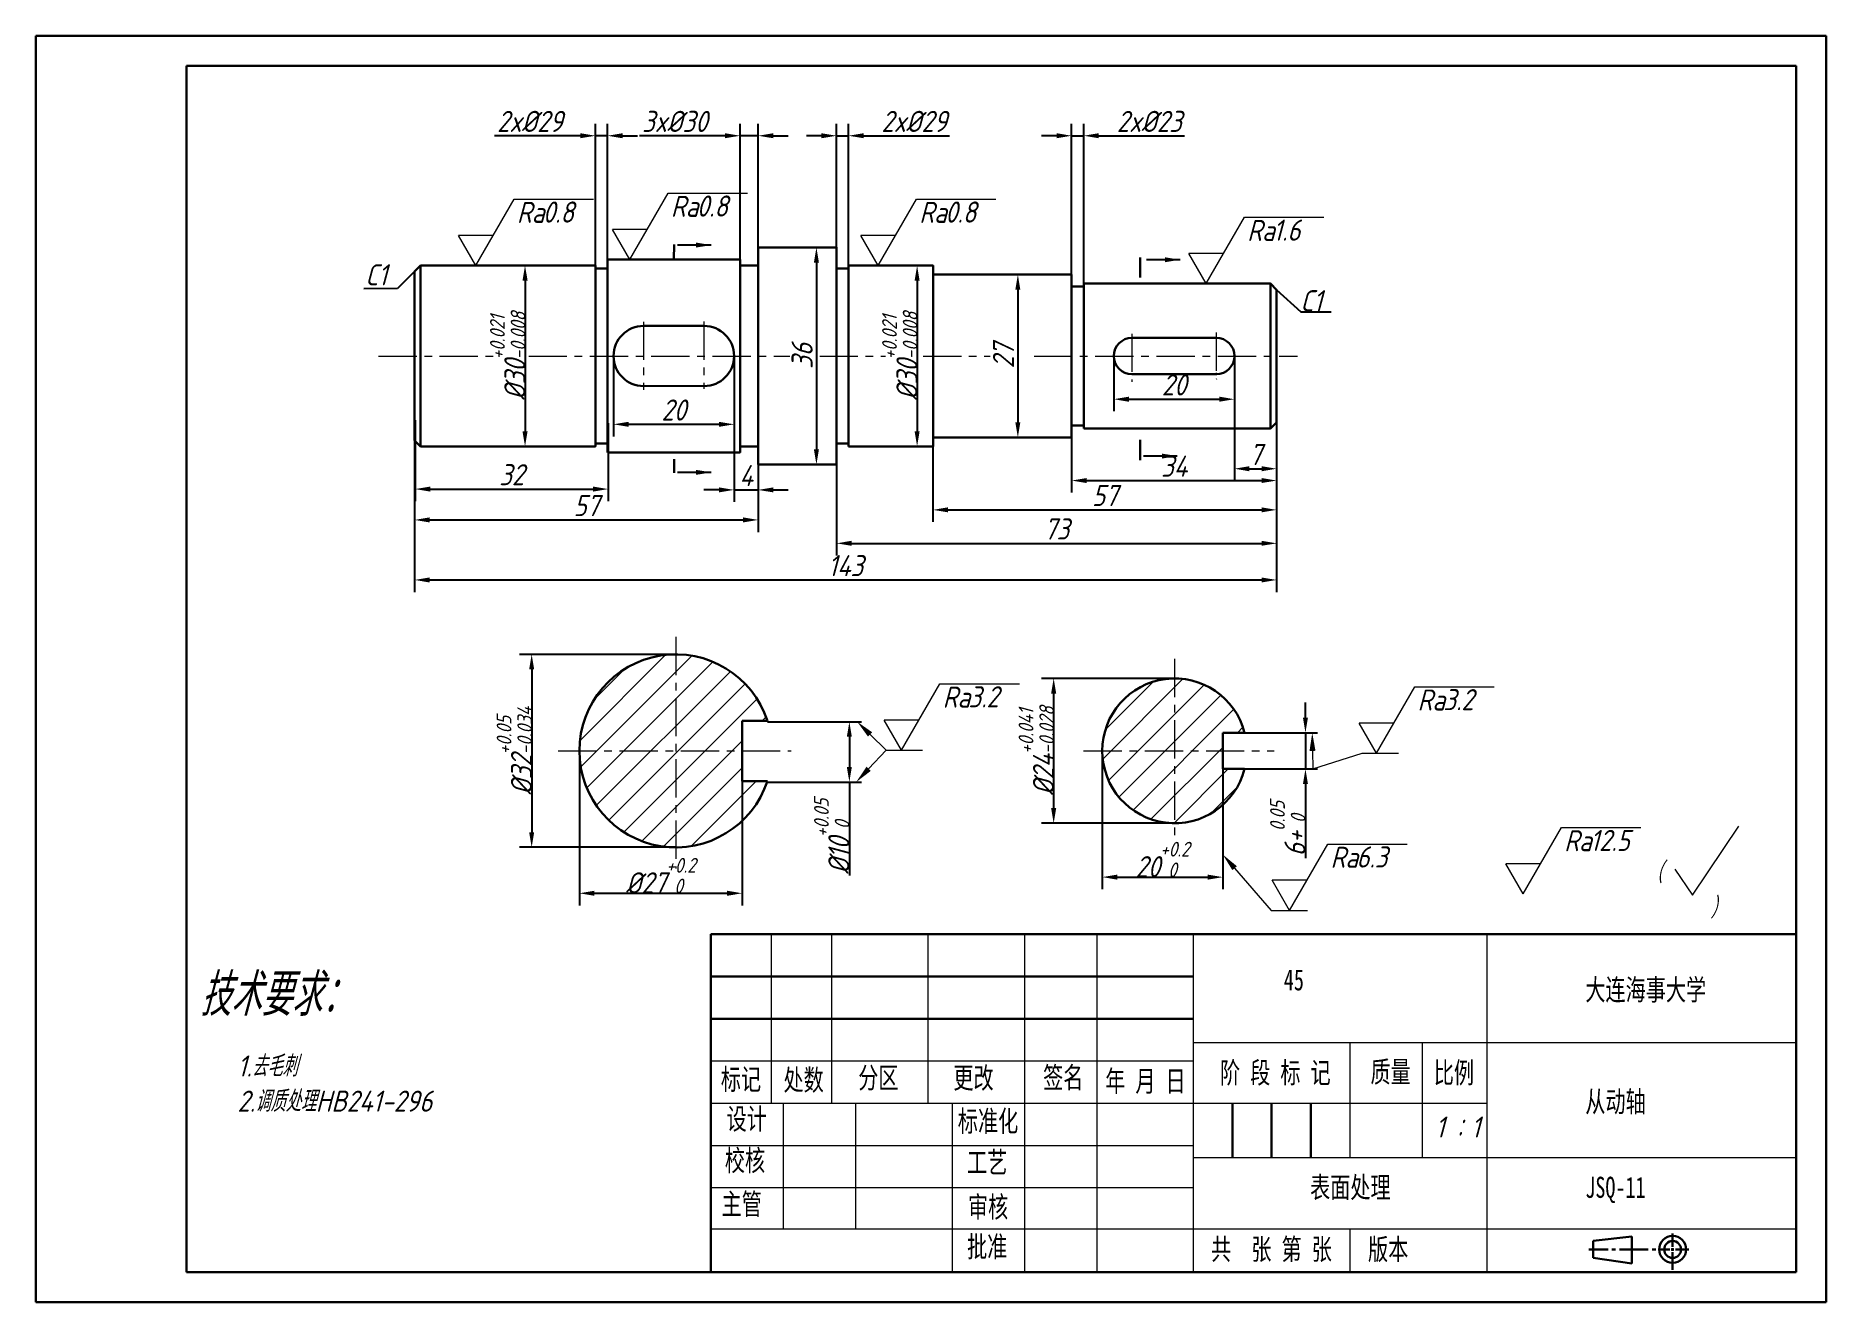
# Model space of a CAD drawing. Header units: millimetres. Extents: x 1975 to 2272, y 1137 to 1347.
import ezdxf
from ezdxf import colors
from ezdxf.entities.mleader import LeaderData, LeaderLine
from ezdxf.math import Vec2, Vec3

# ---------------------------------------------------------------- set-up
doc = ezdxf.new("R2010")
doc.units = ezdxf.units.MM
doc.linetypes.add('CENTER', pattern=[50.8, 31.75, -6.35, 6.35, -6.35])
for name, color, linetype, lineweight in [('中心线', 1, 'CENTER', 15), ('剖面线', 9, 'Continuous', 15), ('图框', 7, 'Continuous', 30), ('标注', 90, 'Continuous', 15), ('粗实线', 50, 'Continuous', 30)]:
    doc.layers.add(name, color=color, linetype=linetype, lineweight=lineweight)
doc.styles.add('GB3.5', font='gbeitc.shx', dxfattribs={"height": 3.5, "bigfont": 'gbcbig.shx'})
doc.styles.add('仿宋', font='simfang.ttf', dxfattribs={"width": 0.7, "height": 2.5})
doc.dimstyles.new('正常标注', dxfattribs={"dimtxt": 3.5, "dimasz": 2.5, "dimexe": 2, "dimexo": 0, "dimtad": 1, "dimdec": 3, "dimdsep": 46, "dimtxsty": 'GB3.5', "dimcen": 2.5, "dimadec": 0, "dimazin": 0, "dimtfac": 1, "dimtdec": 3, "dimtmove": 0, "dimatfit": 3, "dimfxl": 1, "dimarcsym": 0})

msp = doc.modelspace()

# ---------------------------------------------------------------- texts
at = {"layer": '标注', "ltscale": 0.2, "char_height": 3.5, "attachment_point": 1, "style": 'GB3.5'}
for s, width, heights, insert in [('C1', 5.37728, [0], (2029.5405, 1309.0033)), ('C1', 5.120746, [0], (2184.6651, 1304.704)), ('\\pxi-3,l4,t4;（^I     ）', 20.695319, [8.5648], (2238.6722, 1209.891))]:
    msp.add_mtext_dynamic_manual_height_columns(s, width=width, gutter_width=17.5, heights=heights, dxfattribs=dict(at, insert=insert))
at = {"layer": '标注', "color": 7, "ltscale": 0.2, "insert": (2008.3486, 1177.8027), "char_height": 3.5, "attachment_point": 1, "style": 'GB3.5'}
msp.add_mtext_dynamic_manual_height_columns('1.去毛刺\\P2.调质处理HB241-296', width=48.032287, gutter_width=17.5, heights=[0], dxfattribs=at)

# ---------------------------------------------------------------- blocks, each defined once
blk = doc.blocks.new('*U31')
at = {"color": 0, "linetype": 'CENTER', "ltscale": 0.1, "transparency": 16777216}
for p, q in [((-7.23, 0), (-0.45, 0)), ((0, 0.45), (0, 2.63)), ((0.45, 0), (2.66, 0)), ((0, -3.36), (0, -0.45))]:
    blk.add_line(p, q, dxfattribs=at)
at = {"color": 0, "linetype": 'Continuous', "ltscale": 0.1, "transparency": 16777216}
for p, q in [((-0.22, 0), (0.22, 0)), ((0, -0.22), (0, 0.22))]:
    blk.add_line(p, q, dxfattribs=at)
blk = doc.blocks.new('A4')
at = {"lineweight": 15}
for p, q in [((-175, -149), (-175, -177)), ((-165, -149), (-165, -177)), ((-149, -149), (-149, -177)), ((-133, -149), (-133, -205)), ((-121, -149), (-121, -205)), ((-105.03, -148.95), (-105, -205)), ((-56.31, -149), (-56.31, -205)), ((-105.02, -166.95), (-5.02, -166.95)), ((-79, -166.93), (-79, -185.93)), ((-67, -167), (-67, -186)), ((-185, -170), (-105, -170)), ((-185, -177), (-105, -177)), ((-173, -177), (-173, -197.83)), ((-161, -177), (-161, -197.83)), ((-145, -177), (-145, -205)), ((-104.98, -177), (-56.31, -177)), ((-185, -184), (-105, -184)), ((-105, -186), (-5, -186)), ((-185, -191), (-105, -191)), ((-185, -197.83), (-105, -197.83)), ((-105, -197.83), (-5, -197.83)), ((-79, -197.83), (-79, -205))]:
    blk.add_line(p, q, dxfattribs=at)
for p, q in [((-185, -156), (-105, -156)), ((-185, -163), (-105, -163)), ((-98.5, -177), (-98.5, -186)), ((-92, -177), (-92, -186)), ((-85.5, -177), (-85.5, -186))]:
    blk.add_line(p, q)
at = {"color": 0, "linetype": 'CENTER', "ltscale": 0.1}
blk.add_line((-39.37, -201.25), (-30.37, -201.25), dxfattribs=at)
at = {"layer": '图框'}
for p, q in [((-297, -210), (-297, 0)), ((-297, 0), (0, 0)), ((0, -210), (0, 0)), ((-272, -205), (-272, -5)), ((-272, -5), (-5, -5)), ((-5, -205), (-5, -5)), ((-185, -149), (-185, -205)), ((-185, -149), (-5, -149)), ((-38.67, -199.85), (-32.23, -199.11)), ((-38.67, -199.85), (-38.67, -202.65)), ((-32.23, -199.11), (-32.23, -203.59)), ((-38.67, -202.65), (-32.23, -203.59)), ((-272, -205), (-5, -205)), ((-297, -210), (0, -210))]:
    blk.add_line(p, q, dxfattribs=at)
for radius in [2.24, 1.4]:
    blk.add_circle((-25.47, -201.25), radius, dxfattribs=at)
at = {"color": 0, "linetype": 'CENTER', "ltscale": 0.1}
blk.add_blockref('*U31', (-25.47, -201.25), dxfattribs=at)
for s, insert, char_height, width, attachment_point, style in [('技术要求：', (-269.77, -155.51), 7, 73.5791, 1, 'GB3.5'), ('45', (-89.97, -154.79), 3.5, 35.4648, 1, '仿宋'), ('标记', (-180.02, -171.28), 3.5, 14.2733, 2, '仿宋')]:
    blk.add_mtext(s, dxfattribs=dict(insert=insert, char_height=char_height, width=width, attachment_point=attachment_point, style=style))
at = {"char_height": 3.5, "attachment_point": 1, "style": '仿宋'}
for s, insert in [('大连海事大学', (-39.96, -156.43)), ('从动轴', (-39.96, -174.98)), ('表面处理', (-85.62, -189.2)), ('JSQ-11', (-39.96, -189.2))]:
    blk.add_mtext_dynamic_manual_height_columns(s, width=36.5676, gutter_width=17.5, heights=[0], dxfattribs=dict(at, insert=insert))
at = {"char_height": 3.5, "attachment_point": 2, "style": '仿宋'}
for s, insert in [('处数', (-169.63, -171.38)), ('分区', (-157.23, -171.03)), ('更改', (-141.45, -171.05)), ('签名', (-126.56, -170.99)), ('年 月 日', (-112.92, -171.58)), ('阶 段 标 记', (-91.38, -170.19)), ('质量', (-72.26, -170.05)), ('比例', (-61.75, -170.19)), ('设计', (-179.06, -177.85)), ('标准化', (-139.04, -178.21)), ('校核', (-179.36, -184.73)), ('工艺', (-139.18, -185.06)), ('主管', (-179.9, -191.97)), ('审核', (-139.03, -192.45)), ('批准', (-139.18, -199.04)), ('共  张 第 张', (-92.02, -199.46)), ('版本', (-72.66, -199.47))]:
    blk.add_mtext(s, dxfattribs=dict(at, insert=insert))
at = {"ltscale": 0.2, "insert": (-64.82, -179.21), "char_height": 3.5, "attachment_point": 1, "style": 'GB3.5'}
blk.add_mtext_dynamic_manual_height_columns('1 ：1', width=10.6919, gutter_width=17.5, heights=[0], dxfattribs=at)
blk = doc.blocks.new('*D5')
at = {"layer": 'Defpoints', "color": 0, "ltscale": 0.2, "transparency": 16777216}
for p in [(2058.02, 1308.79), (2056.06, 1278.79), (2058.02, 1278.79)]:
    blk.add_point(p, dxfattribs=at)
at = {"layer": '标注', "color": 0, "lineweight": -2, "ltscale": 0.2, "transparency": 16777216}
for p, q in [((2058.02, 1308.79), (2054.06, 1308.79)), ((2056.06, 1306.29), (2056.06, 1281.29)), ((2058.02, 1278.79), (2054.06, 1278.79))]:
    blk.add_line(p, q, dxfattribs=at)
at = {"layer": '标注', "color": 0, "ltscale": 0.2, "transparency": 16777216}
for points in [[(2055.64, 1306.29), (2056.48, 1306.29), (2056.06, 1308.79)], [(2055.64, 1281.29), (2056.48, 1281.29), (2056.06, 1278.79)]]:
    blk.add_solid(points, dxfattribs=at)
at = {"layer": '标注', "color": 0, "ltscale": 0.2, "transparency": 16777216, "insert": (2053.19, 1293.79), "char_height": 3.5, "width": 5.9792, "attachment_point": 5, "rotation": 90, "style": 'GB3.5'}
blk.add_mtext('%%C30{\\H0.7x;\\S+0.021^ -0.008;}', dxfattribs=at)
blk = doc.blocks.new('*D6')
at = {"layer": 'Defpoints', "color": 0, "ltscale": 0.2, "transparency": 16777216}
for p in [(2070.73, 1293.79), (2090.73, 1293.79), (2090.73, 1282.46)]:
    blk.add_point(p, dxfattribs=at)
at = {"layer": '标注', "color": 0, "lineweight": -2, "ltscale": 0.2, "transparency": 16777216}
for p, q in [((2070.73, 1293.79), (2070.73, 1280.46)), ((2090.73, 1293.79), (2090.73, 1280.46)), ((2073.23, 1282.46), (2088.23, 1282.46))]:
    blk.add_line(p, q, dxfattribs=at)
at = {"layer": '标注', "color": 0, "ltscale": 0.2, "transparency": 16777216}
for points in [[(2073.23, 1282.87), (2073.23, 1282.04), (2070.73, 1282.46)], [(2088.23, 1282.87), (2088.23, 1282.04), (2090.73, 1282.46)]]:
    blk.add_solid(points, dxfattribs=at)
at = {"layer": '标注', "color": 0, "ltscale": 0.2, "transparency": 16777216, "insert": (2080.73, 1284.83), "char_height": 3.5, "attachment_point": 5, "style": 'GB3.5'}
blk.add_mtext('20', dxfattribs=at)
blk = doc.blocks.new('*D7')
at = {"layer": 'Defpoints', "color": 0, "ltscale": 0.2, "transparency": 16777216}
for p in [(2102.57, 1311.79), (2102.57, 1275.79), (2104.39, 1275.79)]:
    blk.add_point(p, dxfattribs=at)
at = {"layer": '标注', "color": 0, "lineweight": -2, "ltscale": 0.2, "transparency": 16777216}
for p, q in [((2102.57, 1311.79), (2106.39, 1311.79)), ((2104.39, 1309.29), (2104.39, 1278.29)), ((2102.57, 1275.79), (2106.39, 1275.79))]:
    blk.add_line(p, q, dxfattribs=at)
at = {"layer": '标注', "color": 0, "ltscale": 0.2, "transparency": 16777216}
for points in [[(2103.98, 1309.29), (2104.81, 1309.29), (2104.39, 1311.79)], [(2103.98, 1278.29), (2104.81, 1278.29), (2104.39, 1275.79)]]:
    blk.add_solid(points, dxfattribs=at)
at = {"layer": '标注', "color": 0, "ltscale": 0.2, "transparency": 16777216, "insert": (2102.02, 1293.79), "char_height": 3.5, "attachment_point": 5, "rotation": 90, "style": 'GB3.5'}
blk.add_mtext('36', dxfattribs=at)
blk = doc.blocks.new('*D8')
at = {"layer": 'Defpoints', "color": 0, "ltscale": 0.2, "transparency": 16777216}
for p in [(2120.41, 1308.79), (2120.41, 1278.79), (2121.1, 1278.79)]:
    blk.add_point(p, dxfattribs=at)
at = {"layer": '标注', "color": 0, "lineweight": -2, "ltscale": 0.2, "transparency": 16777216}
for p, q in [((2120.41, 1308.79), (2123.1, 1308.79)), ((2121.1, 1306.29), (2121.1, 1281.29)), ((2120.41, 1278.79), (2123.1, 1278.79))]:
    blk.add_line(p, q, dxfattribs=at)
at = {"layer": '标注', "color": 0, "ltscale": 0.2, "transparency": 16777216}
for points in [[(2120.68, 1306.29), (2121.51, 1306.29), (2121.1, 1308.79)], [(2120.68, 1281.29), (2121.51, 1281.29), (2121.1, 1278.79)]]:
    blk.add_solid(points, dxfattribs=at)
at = {"layer": '标注', "color": 0, "ltscale": 0.2, "transparency": 16777216, "insert": (2118.23, 1293.79), "char_height": 3.5, "attachment_point": 5, "rotation": 90, "style": 'GB3.5'}
blk.add_mtext('%%C{\\H1x;30\\H0.7x;\\S+0.021^ -0.008;}', dxfattribs=at)
blk = doc.blocks.new('*D9')
at = {"layer": 'Defpoints', "color": 0, "ltscale": 0.2, "transparency": 16777216}
for p in [(2140.66, 1307.29), (2137.81, 1280.29), (2140.66, 1280.29)]:
    blk.add_point(p, dxfattribs=at)
at = {"layer": '标注', "color": 0, "lineweight": -2, "ltscale": 0.2, "transparency": 16777216}
for p, q in [((2140.66, 1307.29), (2135.81, 1307.29)), ((2137.81, 1304.79), (2137.81, 1282.79)), ((2140.66, 1280.29), (2135.81, 1280.29))]:
    blk.add_line(p, q, dxfattribs=at)
at = {"layer": '标注', "color": 0, "ltscale": 0.2, "transparency": 16777216}
for points in [[(2137.39, 1304.79), (2138.22, 1304.79), (2137.81, 1307.29)], [(2137.39, 1282.79), (2138.22, 1282.79), (2137.81, 1280.29)]]:
    blk.add_solid(points, dxfattribs=at)
at = {"layer": '标注', "color": 0, "ltscale": 0.2, "transparency": 16777216, "insert": (2135.43, 1293.79), "char_height": 3.5, "attachment_point": 5, "rotation": 90, "style": 'GB3.5'}
blk.add_mtext('27', dxfattribs=at)
blk = doc.blocks.new('*D10')
at = {"layer": 'Defpoints', "color": 0, "ltscale": 0.2, "transparency": 16777216}
for p in [(2069.73, 1330.31), (2067.73, 1308.79), (2069.73, 1308.79)]:
    blk.add_point(p, dxfattribs=at)
at = {"layer": '标注', "color": 0, "lineweight": -2, "ltscale": 0.2, "transparency": 16777216}
for p, q in [((2067.73, 1308.79), (2067.73, 1332.31)), ((2069.73, 1308.79), (2069.73, 1332.31)), ((2065.23, 1330.31), (2050.98, 1330.31)), ((2069.73, 1330.31), (2067.73, 1330.31)), ((2072.23, 1330.31), (2074.73, 1330.31))]:
    blk.add_line(p, q, dxfattribs=at)
at = {"layer": '标注', "color": 0, "ltscale": 0.2, "transparency": 16777216}
for points in [[(2065.23, 1330.73), (2065.23, 1329.9), (2067.73, 1330.31)], [(2072.23, 1330.73), (2072.23, 1329.9), (2069.73, 1330.31)]]:
    blk.add_solid(points, dxfattribs=at)
at = {"layer": '标注', "color": 0, "ltscale": 0.2, "transparency": 16777216, "insert": (2056.86, 1332.69), "char_height": 3.5, "attachment_point": 5, "style": 'GB3.5'}
blk.add_mtext('2x%%C29', dxfattribs=at)
blk = doc.blocks.new('*D11')
at = {"layer": 'Defpoints', "color": 0, "ltscale": 0.2, "transparency": 16777216}
for p in [(2094.73, 1330.31), (2091.73, 1308.79), (2094.73, 1308.79)]:
    blk.add_point(p, dxfattribs=at)
at = {"layer": '标注', "color": 0, "lineweight": -2, "ltscale": 0.2, "transparency": 16777216}
for p, q in [((2091.73, 1308.79), (2091.73, 1332.31)), ((2094.73, 1308.79), (2094.73, 1332.31)), ((2089.23, 1330.31), (2075.06, 1330.31)), ((2094.73, 1330.31), (2091.73, 1330.31)), ((2097.23, 1330.31), (2099.73, 1330.31))]:
    blk.add_line(p, q, dxfattribs=at)
at = {"layer": '标注', "color": 0, "ltscale": 0.2, "transparency": 16777216}
for points in [[(2089.23, 1330.73), (2089.23, 1329.9), (2091.73, 1330.31)], [(2097.23, 1330.73), (2097.23, 1329.9), (2094.73, 1330.31)]]:
    blk.add_solid(points, dxfattribs=at)
at = {"layer": '标注', "color": 0, "ltscale": 0.2, "transparency": 16777216, "insert": (2080.9, 1332.69), "char_height": 3.5, "attachment_point": 5, "style": 'GB3.5'}
blk.add_mtext('3x%%C30', dxfattribs=at)
blk = doc.blocks.new('*D12')
at = {"layer": 'Defpoints', "color": 0, "ltscale": 0.2, "transparency": 16777216}
for p in [(2109.73, 1330.31), (2107.73, 1308.29), (2109.73, 1308.29)]:
    blk.add_point(p, dxfattribs=at)
at = {"layer": '标注', "color": 0, "lineweight": -2, "ltscale": 0.2, "transparency": 16777216}
for p, q in [((2107.73, 1308.29), (2107.73, 1332.31)), ((2109.73, 1308.29), (2109.73, 1332.31)), ((2105.23, 1330.31), (2102.73, 1330.31)), ((2107.73, 1330.31), (2109.73, 1330.31)), ((2112.23, 1330.31), (2126.48, 1330.31))]:
    blk.add_line(p, q, dxfattribs=at)
at = {"layer": '标注', "color": 0, "ltscale": 0.2, "transparency": 16777216}
for points in [[(2105.23, 1330.73), (2105.23, 1329.9), (2107.73, 1330.31)], [(2112.23, 1330.73), (2112.23, 1329.9), (2109.73, 1330.31)]]:
    blk.add_solid(points, dxfattribs=at)
at = {"layer": '标注', "color": 0, "ltscale": 0.2, "transparency": 16777216, "insert": (2120.61, 1332.69), "char_height": 3.5, "attachment_point": 5, "style": 'GB3.5'}
blk.add_mtext('2x%%C29', dxfattribs=at)
blk = doc.blocks.new('*D13')
at = {"layer": 'Defpoints', "color": 0, "ltscale": 0.2, "transparency": 16777216}
for p in [(2148.73, 1330.31), (2146.73, 1305.29), (2148.73, 1305.29)]:
    blk.add_point(p, dxfattribs=at)
at = {"layer": '标注', "color": 0, "lineweight": -2, "ltscale": 0.2, "transparency": 16777216}
for p, q in [((2146.73, 1305.29), (2146.73, 1332.31)), ((2148.73, 1305.29), (2148.73, 1332.31)), ((2144.23, 1330.31), (2141.73, 1330.31)), ((2146.73, 1330.31), (2148.73, 1330.31)), ((2151.23, 1330.31), (2165.48, 1330.31))]:
    blk.add_line(p, q, dxfattribs=at)
at = {"layer": '标注', "color": 0, "ltscale": 0.2, "transparency": 16777216}
for points in [[(2144.23, 1330.73), (2144.23, 1329.9), (2146.73, 1330.31)], [(2151.23, 1330.73), (2151.23, 1329.9), (2148.73, 1330.31)]]:
    blk.add_solid(points, dxfattribs=at)
at = {"layer": '标注', "color": 0, "ltscale": 0.2, "transparency": 16777216, "insert": (2159.61, 1332.69), "char_height": 3.5, "attachment_point": 5, "style": 'GB3.5'}
blk.add_mtext('2x%%C23', dxfattribs=at)
blk = doc.blocks.new('*D14')
at = {"layer": 'Defpoints', "color": 0, "ltscale": 0.2, "transparency": 16777216}
for p in [(2037.84, 1283.14), (2069.84, 1282.64), (2069.84, 1271.72)]:
    blk.add_point(p, dxfattribs=at)
at = {"layer": '标注', "color": 0, "lineweight": -2, "ltscale": 0.2, "transparency": 16777216}
for p, q in [((2037.84, 1283.14), (2037.84, 1269.72)), ((2069.84, 1282.64), (2069.84, 1269.72)), ((2040.34, 1271.72), (2067.34, 1271.72))]:
    blk.add_line(p, q, dxfattribs=at)
at = {"layer": '标注', "color": 0, "ltscale": 0.2, "transparency": 16777216}
for points in [[(2040.34, 1272.14), (2040.34, 1271.3), (2037.84, 1271.72)], [(2067.34, 1272.14), (2067.34, 1271.3), (2069.84, 1271.72)]]:
    blk.add_solid(points, dxfattribs=at)
at = {"layer": '标注', "color": 0, "ltscale": 0.2, "transparency": 16777216, "insert": (2053.84, 1274.1), "char_height": 3.5, "attachment_point": 5, "style": 'GB3.5'}
blk.add_mtext('32', dxfattribs=at)
blk = doc.blocks.new('*D15')
at = {"layer": 'Defpoints', "color": 0, "ltscale": 0.2, "transparency": 16777216}
for p in [(2037.73, 1279.79), (2094.73, 1279.79), (2094.73, 1266.6)]:
    blk.add_point(p, dxfattribs=at)
at = {"layer": '标注', "color": 0, "lineweight": -2, "ltscale": 0.2, "transparency": 16777216}
for p, q in [((2037.73, 1279.79), (2037.73, 1264.6)), ((2094.73, 1279.79), (2094.73, 1264.6)), ((2040.23, 1266.6), (2092.23, 1266.6))]:
    blk.add_line(p, q, dxfattribs=at)
at = {"layer": '标注', "color": 0, "ltscale": 0.2, "transparency": 16777216}
for points in [[(2040.23, 1267.02), (2040.23, 1266.19), (2037.73, 1266.6)], [(2092.23, 1267.02), (2092.23, 1266.19), (2094.73, 1266.6)]]:
    blk.add_solid(points, dxfattribs=at)
at = {"layer": '标注', "color": 0, "ltscale": 0.2, "transparency": 16777216, "insert": (2066.23, 1268.98), "char_height": 3.5, "attachment_point": 5, "style": 'GB3.5'}
blk.add_mtext('57', dxfattribs=at)
blk = doc.blocks.new('*D16')
at = {"layer": 'Defpoints', "color": 0, "ltscale": 0.2, "transparency": 16777216}
for p in [(2180.73, 1282.79), (2037.73, 1279.79), (2180.73, 1256.65)]:
    blk.add_point(p, dxfattribs=at)
at = {"layer": '标注', "color": 0, "lineweight": -2, "ltscale": 0.2, "transparency": 16777216}
for p, q in [((2180.73, 1282.79), (2180.73, 1254.65)), ((2037.73, 1279.79), (2037.73, 1254.65)), ((2040.23, 1256.65), (2178.23, 1256.65))]:
    blk.add_line(p, q, dxfattribs=at)
at = {"layer": '标注', "color": 0, "ltscale": 0.2, "transparency": 16777216}
for points in [[(2040.23, 1257.06), (2040.23, 1256.23), (2037.73, 1256.65)], [(2178.23, 1257.06), (2178.23, 1256.23), (2180.73, 1256.65)]]:
    blk.add_solid(points, dxfattribs=at)
at = {"layer": '标注', "color": 0, "ltscale": 0.2, "transparency": 16777216, "insert": (2109.23, 1259.02), "char_height": 3.5, "attachment_point": 5, "style": 'GB3.5'}
blk.add_mtext('143', dxfattribs=at)
blk = doc.blocks.new('*D17')
at = {"layer": 'Defpoints', "color": 0, "ltscale": 0.2, "transparency": 16777216}
for p in [(2153.73, 1293.79), (2173.73, 1293.79), (2173.73, 1286.62)]:
    blk.add_point(p, dxfattribs=at)
at = {"layer": '标注', "color": 0, "lineweight": -2, "ltscale": 0.2, "transparency": 16777216}
for p, q in [((2153.73, 1293.79), (2153.73, 1284.62)), ((2173.73, 1293.79), (2173.73, 1284.62)), ((2156.23, 1286.62), (2171.23, 1286.62))]:
    blk.add_line(p, q, dxfattribs=at)
at = {"layer": '标注', "color": 0, "ltscale": 0.2, "transparency": 16777216}
for points in [[(2156.23, 1287.04), (2156.23, 1286.2), (2153.73, 1286.62)], [(2171.23, 1287.04), (2171.23, 1286.2), (2173.73, 1286.62)]]:
    blk.add_solid(points, dxfattribs=at)
at = {"layer": '标注', "color": 0, "ltscale": 0.2, "transparency": 16777216, "insert": (2163.73, 1289), "char_height": 3.5, "attachment_point": 5, "style": 'GB3.5'}
blk.add_mtext('20', dxfattribs=at)
blk = doc.blocks.new('*D18')
at = {"layer": 'Defpoints', "color": 0, "ltscale": 0.2, "transparency": 16777216}
for p in [(2173.73, 1293.79), (2180.73, 1293.79), (2180.73, 1275.09)]:
    blk.add_point(p, dxfattribs=at)
at = {"layer": '标注', "color": 0, "lineweight": -2, "ltscale": 0.2, "transparency": 16777216}
for p, q in [((2173.73, 1293.79), (2173.73, 1273.09)), ((2180.73, 1293.79), (2180.73, 1273.09)), ((2176.23, 1275.09), (2178.23, 1275.09))]:
    blk.add_line(p, q, dxfattribs=at)
at = {"layer": '标注', "color": 0, "ltscale": 0.2, "transparency": 16777216}
for points in [[(2176.23, 1275.51), (2176.23, 1274.67), (2173.73, 1275.09)], [(2178.23, 1275.51), (2178.23, 1274.67), (2180.73, 1275.09)]]:
    blk.add_solid(points, dxfattribs=at)
at = {"layer": '标注', "color": 0, "ltscale": 0.2, "transparency": 16777216, "insert": (2177.23, 1277.46), "char_height": 3.5, "attachment_point": 5, "style": 'GB3.5'}
blk.add_mtext('7', dxfattribs=at)
blk = doc.blocks.new('*D19')
at = {"layer": 'Defpoints', "color": 0, "ltscale": 0.2, "transparency": 16777216}
for p in [(2146.73, 1280.29), (2180.73, 1280.29), (2180.73, 1273.13)]:
    blk.add_point(p, dxfattribs=at)
at = {"layer": '标注', "color": 0, "lineweight": -2, "ltscale": 0.2, "transparency": 16777216}
for p, q in [((2146.73, 1280.29), (2146.73, 1271.13)), ((2180.73, 1280.29), (2180.73, 1271.13)), ((2149.23, 1273.13), (2178.23, 1273.13))]:
    blk.add_line(p, q, dxfattribs=at)
at = {"layer": '标注', "color": 0, "ltscale": 0.2, "transparency": 16777216}
for points in [[(2149.23, 1273.55), (2149.23, 1272.72), (2146.73, 1273.13)], [(2178.23, 1273.55), (2178.23, 1272.72), (2180.73, 1273.13)]]:
    blk.add_solid(points, dxfattribs=at)
at = {"layer": '标注', "color": 0, "ltscale": 0.2, "transparency": 16777216, "insert": (2163.73, 1275.51), "char_height": 3.5, "attachment_point": 5, "style": 'GB3.5'}
blk.add_mtext('34', dxfattribs=at)
blk = doc.blocks.new('*D20')
at = {"layer": 'Defpoints', "color": 0, "ltscale": 0.2, "transparency": 16777216}
for p in [(2107.73, 1275.79), (2180.73, 1275.79), (2180.73, 1262.72)]:
    blk.add_point(p, dxfattribs=at)
at = {"layer": '标注', "color": 0, "lineweight": -2, "ltscale": 0.2, "transparency": 16777216}
for p, q in [((2107.73, 1275.79), (2107.73, 1260.72)), ((2180.73, 1275.79), (2180.73, 1260.72)), ((2110.23, 1262.72), (2178.23, 1262.72))]:
    blk.add_line(p, q, dxfattribs=at)
at = {"layer": '标注', "color": 0, "ltscale": 0.2, "transparency": 16777216}
for points in [[(2110.23, 1263.14), (2110.23, 1262.31), (2107.73, 1262.72)], [(2178.23, 1263.14), (2178.23, 1262.31), (2180.73, 1262.72)]]:
    blk.add_solid(points, dxfattribs=at)
at = {"layer": '标注', "color": 0, "ltscale": 0.2, "transparency": 16777216, "insert": (2144.23, 1265.1), "char_height": 3.5, "attachment_point": 5, "style": 'GB3.5'}
blk.add_mtext('73', dxfattribs=at)
blk = doc.blocks.new('*D21')
at = {"layer": 'Defpoints', "color": 0, "ltscale": 0.2, "transparency": 16777216}
for p in [(2123.73, 1278.79), (2180.73, 1278.79), (2180.73, 1268.27)]:
    blk.add_point(p, dxfattribs=at)
at = {"layer": '标注', "color": 0, "lineweight": -2, "ltscale": 0.2, "transparency": 16777216}
for p, q in [((2123.73, 1278.79), (2123.73, 1266.27)), ((2180.73, 1278.79), (2180.73, 1266.27)), ((2126.23, 1268.27), (2178.23, 1268.27))]:
    blk.add_line(p, q, dxfattribs=at)
at = {"layer": '标注', "color": 0, "ltscale": 0.2, "transparency": 16777216}
for points in [[(2126.23, 1268.69), (2126.23, 1267.86), (2123.73, 1268.27)], [(2178.23, 1268.69), (2178.23, 1267.86), (2180.73, 1268.27)]]:
    blk.add_solid(points, dxfattribs=at)
at = {"layer": '标注', "color": 0, "ltscale": 0.2, "transparency": 16777216, "insert": (2152.23, 1270.65), "char_height": 3.5, "attachment_point": 5, "style": 'GB3.5'}
blk.add_mtext('57', dxfattribs=at)
blk = doc.blocks.new('*D23')
at = {"layer": 'Defpoints', "color": 0, "ltscale": 0.2, "transparency": 16777216}
for p in [(2081.07, 1244.31), (2057.16, 1212.31), (2081.07, 1212.31)]:
    blk.add_point(p, dxfattribs=at)
at = {"layer": '标注', "color": 0, "lineweight": -2, "ltscale": 0.2, "transparency": 16777216}
for p, q in [((2081.07, 1244.31), (2055.16, 1244.31)), ((2057.16, 1241.81), (2057.16, 1214.81)), ((2081.07, 1212.31), (2055.16, 1212.31))]:
    blk.add_line(p, q, dxfattribs=at)
at = {"layer": '标注', "color": 0, "ltscale": 0.2, "transparency": 16777216}
for points in [[(2056.74, 1241.81), (2057.57, 1241.81), (2057.16, 1244.31)], [(2056.74, 1214.81), (2057.57, 1214.81), (2057.16, 1212.31)]]:
    blk.add_solid(points, dxfattribs=at)
at = {"layer": '标注', "color": 0, "ltscale": 0.2, "transparency": 16777216, "insert": (2054.29, 1228.31), "char_height": 3.5, "attachment_point": 5, "rotation": 90, "style": 'GB3.5'}
blk.add_mtext('%%C32{\\H0.7x;\\S+0.05^ -0.034;}', dxfattribs=at)
blk = doc.blocks.new('_None')
blk = doc.blocks.new('*D24')
at = {"layer": 'Defpoints', "color": 0, "ltscale": 0.2, "transparency": 16777216}
for p in [(2096.27, 1233.14), (2096.27, 1223.14), (2109.86, 1223.14)]:
    blk.add_point(p, dxfattribs=at)
at = {"layer": '标注', "color": 0, "lineweight": -2, "ltscale": 0.2, "transparency": 16777216}
for p, q in [((2096.27, 1233.14), (2111.86, 1233.14)), ((2109.86, 1230.64), (2109.86, 1225.64)), ((2096.27, 1223.14), (2111.86, 1223.14)), ((2109.86, 1223.14), (2109.86, 1207.63))]:
    blk.add_line(p, q, dxfattribs=at)
at = {"layer": '标注', "color": 0, "ltscale": 0.2, "transparency": 16777216}
for points in [[(2109.44, 1230.64), (2110.27, 1230.64), (2109.86, 1233.14)], [(2109.44, 1225.64), (2110.27, 1225.64), (2109.86, 1223.14)]]:
    blk.add_solid(points, dxfattribs=at)
at = {"layer": '标注', "color": 0, "ltscale": 0.2, "transparency": 16777216, "insert": (2106.94, 1214.14), "char_height": 3.5, "attachment_point": 5, "rotation": 90, "style": 'GB3.5'}
blk.add_mtext('%%C10{\\H0.7x;\\S+0.05^  0;}', dxfattribs=at)
blk = doc.blocks.new('*D25')
at = {"layer": 'Defpoints', "color": 0, "ltscale": 0.2, "transparency": 16777216}
for p in [(2065.07, 1228.31), (2092.07, 1228.31), (2092.07, 1204.69)]:
    blk.add_point(p, dxfattribs=at)
at = {"layer": '标注', "color": 0, "lineweight": -2, "ltscale": 0.2, "transparency": 16777216}
for p, q in [((2065.07, 1228.31), (2065.07, 1202.69)), ((2092.07, 1228.31), (2092.07, 1202.69)), ((2067.57, 1204.69), (2089.57, 1204.69))]:
    blk.add_line(p, q, dxfattribs=at)
at = {"layer": '标注', "color": 0, "ltscale": 0.2, "transparency": 16777216}
for points in [[(2067.57, 1205.11), (2067.57, 1204.27), (2065.07, 1204.69)], [(2089.57, 1205.11), (2089.57, 1204.27), (2092.07, 1204.69)]]:
    blk.add_solid(points, dxfattribs=at)
at = {"layer": '标注', "color": 0, "ltscale": 0.2, "transparency": 16777216, "insert": (2078.57, 1207.61), "char_height": 3.5, "attachment_point": 5, "style": 'GB3.5'}
blk.add_mtext('%%C27{\\H0.7x;\\S+0.2^  0;}', dxfattribs=at)
blk = doc.blocks.new('*D26')
at = {"layer": 'Defpoints', "color": 0, "ltscale": 0.2, "transparency": 16777216}
for p in [(2151.81, 1228.31), (2171.81, 1228.31), (2171.81, 1207.37)]:
    blk.add_point(p, dxfattribs=at)
at = {"layer": '标注', "color": 0, "lineweight": -2, "ltscale": 0.2, "transparency": 16777216}
for p, q in [((2151.81, 1228.31), (2151.81, 1205.37)), ((2171.81, 1228.31), (2171.81, 1205.37)), ((2154.31, 1207.37), (2169.31, 1207.37))]:
    blk.add_line(p, q, dxfattribs=at)
at = {"layer": '标注', "color": 0, "ltscale": 0.2, "transparency": 16777216}
for points in [[(2154.31, 1207.78), (2154.31, 1206.95), (2151.81, 1207.37)], [(2169.31, 1207.78), (2169.31, 1206.95), (2171.81, 1207.37)]]:
    blk.add_solid(points, dxfattribs=at)
at = {"layer": '标注', "color": 0, "ltscale": 0.2, "transparency": 16777216, "insert": (2161.81, 1210.29), "char_height": 3.5, "attachment_point": 5, "style": 'GB3.5'}
blk.add_mtext('20{\\H0.7x;\\S+0.2^  0;}', dxfattribs=at)
blk = doc.blocks.new('*D27')
at = {"layer": 'Defpoints', "color": 0, "ltscale": 0.2, "transparency": 16777216}
for p in [(2163.81, 1240.31), (2143.75, 1216.31), (2163.81, 1216.31)]:
    blk.add_point(p, dxfattribs=at)
at = {"layer": '标注', "color": 0, "lineweight": -2, "ltscale": 0.2, "transparency": 16777216}
for p, q in [((2163.81, 1240.31), (2141.75, 1240.31)), ((2143.75, 1237.81), (2143.75, 1218.81)), ((2163.81, 1216.31), (2141.75, 1216.31))]:
    blk.add_line(p, q, dxfattribs=at)
at = {"layer": '标注', "color": 0, "ltscale": 0.2, "transparency": 16777216}
for points in [[(2143.33, 1237.81), (2144.17, 1237.81), (2143.75, 1240.31)], [(2143.33, 1218.81), (2144.17, 1218.81), (2143.75, 1216.31)]]:
    blk.add_solid(points, dxfattribs=at)
at = {"layer": '标注', "color": 0, "ltscale": 0.2, "transparency": 16777216, "insert": (2140.88, 1228.31), "char_height": 3.5, "attachment_point": 5, "rotation": 90, "style": 'GB3.5'}
blk.add_mtext('%%C24{\\H0.7x;\\S+0.041^ -0.028;}', dxfattribs=at)
blk = doc.blocks.new('*D28')
at = {"layer": 'Defpoints', "color": 0, "ltscale": 0.2, "transparency": 16777216}
for p in [(2175.43, 1231.31), (2175.43, 1225.31), (2185.52, 1225.31)]:
    blk.add_point(p, dxfattribs=at)
at = {"layer": '标注', "color": 0, "lineweight": -2, "ltscale": 0.2, "transparency": 16777216}
for p, q in [((2185.52, 1233.81), (2185.52, 1236.31)), ((2175.43, 1231.31), (2187.52, 1231.31)), ((2185.52, 1231.31), (2185.52, 1225.31)), ((2175.43, 1225.31), (2187.52, 1225.31)), ((2185.52, 1222.81), (2185.52, 1210.52))]:
    blk.add_line(p, q, dxfattribs=at)
at = {"layer": '标注', "color": 0, "ltscale": 0.2, "transparency": 16777216}
for points in [[(2185.1, 1233.81), (2185.93, 1233.81), (2185.52, 1231.31)], [(2185.1, 1222.81), (2185.93, 1222.81), (2185.52, 1225.31)]]:
    blk.add_solid(points, dxfattribs=at)
at = {"layer": '标注', "color": 0, "ltscale": 0.2, "transparency": 16777216, "insert": (2182.59, 1215.41), "char_height": 3.5, "width": 1.4583, "attachment_point": 5, "rotation": 90, "style": 'GB3.5'}
blk.add_mtext('6+{\\H0.7x;\\S0.05^  0;}', dxfattribs=at)
blk = doc.blocks.new('*D29')
at = {"layer": 'Defpoints', "color": 0, "ltscale": 0.2, "transparency": 16777216}
for p in [(2090.73, 1293.79), (2094.73, 1293.79), (2094.73, 1271.58)]:
    blk.add_point(p, dxfattribs=at)
at = {"layer": '标注', "color": 0, "lineweight": -2, "ltscale": 0.2, "transparency": 16777216}
for p, q in [((2090.73, 1293.79), (2090.73, 1269.58)), ((2094.73, 1293.79), (2094.73, 1269.58)), ((2088.23, 1271.58), (2085.73, 1271.58)), ((2090.73, 1271.58), (2094.73, 1271.58)), ((2097.23, 1271.58), (2099.73, 1271.58))]:
    blk.add_line(p, q, dxfattribs=at)
at = {"layer": '标注', "color": 0, "ltscale": 0.2, "transparency": 16777216}
for points in [[(2088.23, 1272), (2088.23, 1271.17), (2090.73, 1271.58)], [(2097.23, 1272), (2097.23, 1271.17), (2094.73, 1271.58)]]:
    blk.add_solid(points, dxfattribs=at)
at = {"layer": '标注', "color": 0, "ltscale": 0.2, "transparency": 16777216, "insert": (2092.73, 1273.96), "char_height": 3.5, "attachment_point": 5, "style": 'GB3.5'}
blk.add_mtext('4', dxfattribs=at)
blk = doc.blocks.new('粗糙度')
at = {"layer": '标注', "ltscale": 0.2}
for q in [(6.35, 11), (-2.88, 5)]:
    blk.add_line((0, 0), q, dxfattribs=at)
blk.add_lwpolyline([(2.88, 5), (2.88, 5), (-2.88, 5)], dxfattribs=at)
at = {"layer": '标注', "ltscale": 0.2, "style": 'GB3.5'}
blk.add_attdef('0.3', (-2.03, 5.83), '', height=3.5, dxfattribs=at)
blk = doc.blocks.new('新的粗糙度')
at = {"layer": '标注', "ltscale": 0.2}
blk.add_line((6.35, 11), (19.53, 11), dxfattribs=at)
blk.add_blockref('粗糙度', (0, 0), dxfattribs=at)
at = {"layer": '标注', "ltscale": 0.2, "insert": (6.8, 10.57), "char_height": 3.5, "attachment_point": 1, "style": 'GB3.5'}
blk.add_mtext_dynamic_manual_height_columns('Ra', width=7.9761, gutter_width=17.5, heights=[0], dxfattribs=at)
at = {"layer": '标注', "ltscale": 0.2, "style": 'GB3.5'}
blk.add_attdef('CCD', (11.09, 7.12), '', height=3.5, dxfattribs=at)

# ---------------------------------------------------------------- dimensions: what is measured, and where the dimension line sits
at = {"layer": '标注', "ltscale": 0.2}
for base, p1, p2, text, picture, middle in [((2069.7348, 1330.3124), (2067.7348, 1308.786), (2069.7348, 1308.786), '<>x%%C29', '*D10', (2056.8598, 1330.3124)), ((2094.7348, 1330.3124), (2091.7348, 1308.786), (2094.7348, 1308.786), '<>x%%C30', '*D11', (2080.8962, 1330.3124))]:
    dim = msp.add_linear_dim(base=base, p1=p1, p2=p2, text=text, dimstyle='正常标注', dxfattribs=at)
    dim.commit()
    dim.dimension.update_dxf_attribs({"geometry": picture, "text_midpoint": middle, "dimtype": 160})
for base, p1, p2, text, picture, middle in [((2109.7348, 1330.3124), (2107.7348, 1308.286), (2109.7348, 1308.286), '<>x%%C29', '*D12', (2120.6098, 1332.6874)), ((2148.7348, 1330.3124), (2146.7348, 1305.286), (2148.7348, 1305.286), '<>x%%C23', '*D13', (2159.6098, 1332.6874))]:
    dim = msp.add_linear_dim(base=base, p1=p1, p2=p2, text=text, dimstyle='正常标注', dxfattribs=at)
    dim.commit()
    dim.dimension.update_dxf_attribs({"geometry": picture, "text_midpoint": middle})
for base, p1, p2, text, picture, middle in [((2121.0982, 1278.786), (2120.4085, 1308.786), (2120.4085, 1278.786), '%%C{\\H1x;30\\H0.7x;\\S+0.021^ -0.008;}', '*D8', (2118.2273, 1293.786)), ((2056.0608, 1278.786), (2058.021, 1308.786), (2058.021, 1278.786), '%%C30{\\H0.7x;\\S+0.021^ -0.008;}', '*D5', (2053.19, 1293.786))]:
    dim = msp.add_linear_dim(base=base, p1=p1, p2=p2, angle=90, text=text, dimstyle='正常标注', dxfattribs=at)
    dim.commit()
    dim.dimension.update_dxf_attribs({"geometry": picture, "text_midpoint": middle})
for base, p1, p2, picture, middle in [((2104.3918, 1275.786), (2102.5693, 1311.786), (2102.5693, 1275.786), '*D7', (2102.0168, 1293.786)), ((2137.8052, 1280.286), (2140.6621, 1307.286), (2140.6621, 1280.286), '*D9', (2135.4302, 1293.786))]:
    dim = msp.add_linear_dim(base=base, p1=p1, p2=p2, angle=90, dimstyle='正常标注', dxfattribs=at)
    dim.commit()
    dim.dimension.update_dxf_attribs({"geometry": picture, "text_midpoint": middle})
for base, p1, p2, picture, middle in [((2090.7348, 1282.4564), (2070.7348, 1293.786), (2090.7348, 1293.786), '*D6', (2080.7348, 1284.8314)), ((2094.7348, 1271.5832), (2090.7348, 1293.786), (2094.7348, 1293.786), '*D29', (2092.7348, 1273.9582)), ((2173.7348, 1286.6209), (2153.7348, 1293.786), (2173.7348, 1293.786), '*D17', (2163.7348, 1288.9959)), ((2180.7348, 1275.089), (2173.7348, 1293.786), (2180.7348, 1293.786), '*D18', (2177.2348, 1277.464)), ((2069.8387, 1271.7203), (2037.8387, 1283.1381), (2069.8387, 1282.6381), '*D14', (2053.8387, 1274.0953))]:
    dim = msp.add_linear_dim(base=base, p1=p1, p2=p2, dimstyle='正常标注', dxfattribs=at)
    dim.commit()
    dim.dimension.update_dxf_attribs({"geometry": picture, "text_midpoint": middle})
for base, p1, p2, picture, middle in [((2180.7348, 1256.645), (2037.7348, 1279.786), (2180.7348, 1282.786), '*D16', (2109.2348, 1256.645)), ((2180.7348, 1273.133), (2146.7348, 1280.286), (2180.7348, 1280.286), '*D19', (2163.7348, 1273.133)), ((2094.7348, 1266.6045), (2037.7348, 1279.786), (2094.7348, 1279.786), '*D15', (2066.2348, 1266.6045)), ((2180.7348, 1268.2747), (2123.7348, 1278.786), (2180.7348, 1278.786), '*D21', (2152.2348, 1268.2747)), ((2180.7348, 1262.7221), (2107.7348, 1275.786), (2180.7348, 1275.786), '*D20', (2144.2348, 1262.7221))]:
    dim = msp.add_linear_dim(base=base, p1=p1, p2=p2, dimstyle='正常标注', dxfattribs=at)
    dim.commit()
    dim.dimension.update_dxf_attribs({"geometry": picture, "text_midpoint": middle, "dimtype": 160})
for base, p1, p2, text, picture, middle in [((2143.7503, 1216.3055), (2163.8122, 1240.3055), (2163.8122, 1216.3055), '%%C<>{\\H0.7x;\\S+0.041^ -0.028;}', '*D27', (2140.8795, 1228.3055)), ((2057.1561, 1212.3055), (2081.0675, 1244.3055), (2081.0675, 1212.3055), '%%C<>{\\H0.7x;\\S+0.05^ -0.034;}', '*D23', (2054.2853, 1228.3055)), ((2185.5159, 1225.3055), (2175.4311, 1231.3055), (2175.4311, 1225.3055), '<>+{\\H0.7x;\\S0.05^  0;}', '*D28', (2182.5941, 1215.4148)), ((2109.858, 1223.1429), (2096.2662, 1233.1429), (2096.2662, 1223.1429), '%%C<>{\\H0.7x;\\S+0.05^  0;}', '*D24', (2106.9362, 1214.1371))]:
    dim = msp.add_linear_dim(base=base, p1=p1, p2=p2, angle=90, text=text, dimstyle='正常标注', override={"dimldrblk": 'None'}, dxfattribs=at)
    dim.commit()
    dim.dimension.update_dxf_attribs({"geometry": picture, "text_midpoint": middle})
for base, p1, p2, text, picture, middle in [((2092.0675, 1204.6912), (2065.0675, 1228.3055), (2092.0675, 1228.3055), '%%C<>{\\H0.7x;\\S+0.2^  0;}', '*D25', (2078.5675, 1207.6131)), ((2171.8122, 1207.3654), (2151.8122, 1228.3055), (2171.8122, 1228.3055), '<>{\\H0.7x;\\S+0.2^  0;}', '*D26', (2161.8122, 1210.2873))]:
    dim = msp.add_linear_dim(base=base, p1=p1, p2=p2, text=text, dimstyle='正常标注', override={"dimldrblk": 'None'}, dxfattribs=at)
    dim.commit()
    dim.dimension.update_dxf_attribs({"geometry": picture, "text_midpoint": middle})

# ---------------------------------------------------------------- hatches: boundary and pattern name
at = {"layer": '剖面线', "ltscale": 0.2}
h = msp.add_hatch(dxfattribs=at)
h.set_pattern_fill('ANSI31', color=256)
h.paths.add_polyline_path([(2081.0675, 1244.3055, 0.41421356), (2065.0675, 1228.3055), (2081.0675, 1228.3055)])
h.paths.add_polyline_path([(2081.0675, 1244.3055), (2081.0675, 1228.3055), (2092.0675, 1228.3055), (2092.0675, 1233.3055), (2096.2662, 1233.3055, 0.32390717)])
h.paths.add_polyline_path([(2081.0675, 1228.3055), (2065.0675, 1228.3055, 0.41421356), (2081.0675, 1212.3055)])
h.paths.add_polyline_path([(2096.2662, 1223.3055), (2092.0675, 1223.3055), (2092.0675, 1228.3055), (2081.0675, 1228.3055), (2081.0675, 1212.3055, 0.32390717)])
h = msp.add_hatch(dxfattribs=at)
h.set_pattern_fill('ANSI31', color=256)
h.paths.add_polyline_path([(2163.8122, 1240.3055, 0.41421356), (2151.8122, 1228.3055), (2163.8122, 1228.3055)])
h.paths.add_polyline_path([(2163.8122, 1240.3055), (2163.8122, 1228.3055), (2171.8122, 1228.3055), (2171.8122, 1231.3055), (2175.4311, 1231.3055, 0.34199871)])
h.paths.add_polyline_path([(2175.4311, 1225.3055), (2171.8122, 1225.3055), (2171.8122, 1228.3055), (2163.8122, 1228.3055), (2163.8122, 1216.3055, 0.34199871)])
h.paths.add_polyline_path([(2163.8122, 1228.3055), (2151.8122, 1228.3055, 0.41421356), (2163.8122, 1216.3055)])

# ---------------------------------------------------------------- linework, layer by layer
at = {"layer": '中心线', "ltscale": 0.2}
for p, q in [((2075.733, 1299.4778), (2075.7305, 1288.1746)), ((2085.7351, 1299.4827), (2085.7308, 1288.327)), ((2156.7348, 1297.487), (2156.7348, 1289.4883)), ((2170.6858, 1297.6882), (2170.7348, 1289.9411)), ((2031.7348, 1293.786), (2052.0216, 1293.786)), ((2056.6634, 1293.786), (2099.9587, 1293.786)), ((2104.9337, 1293.786), (2115.8457, 1293.786)), ((2122.0833, 1293.786), (2133.2243, 1293.786)), ((2140.4916, 1293.786), (2184.1908, 1293.786)), ((2081.0675, 1247.2311), (2081.0675, 1208.7907)), ((2163.8122, 1243.5449), (2163.8122, 1213.1792)), ((2061.5677, 1228.3055), (2100.2167, 1228.3055)), ((2148.7036, 1228.3055), (2180.327, 1228.3055))]:
    msp.add_line(p, q, dxfattribs=at)
for p in [(2156.7348, 1296.786), (2153.7348, 1293.786), (2156.7348, 1290.786)]:
    msp.add_point(p, dxfattribs=at)
at = {"layer": '标注', "ltscale": 0.2}
for p, q in [((2249.7278, 1204.3687), (2257.4085, 1215.8215)), ((2246.8184, 1208.6708), (2249.7278, 1204.3687))]:
    msp.add_line(p, q, dxfattribs=at)
at = {"layer": '粗实线', "ltscale": 0.2}
for p, q in [((2080.7348, 1309.786), (2080.7707, 1312.2654)), ((2158.0741, 1306.8221), (2158.0741, 1310.1381)), ((2038.7348, 1308.786), (2038.7348, 1278.786)), ((2179.7348, 1305.786), (2179.7348, 1281.786)), ((2075.7348, 1298.786), (2085.7348, 1298.7822)), ((2156.7348, 1296.786), (2170.7348, 1296.786)), ((2156.7348, 1290.786), (2170.7348, 1290.786)), ((2075.7348, 1288.786), (2085.7347, 1288.8174)), ((2158.0741, 1279.8745), (2158.0741, 1276.5244)), ((2080.7737, 1276.6658), (2080.7737, 1274.3995)), ((2092.0675, 1233.3055), (2092.0675, 1223.3055)), ((2092.0675, 1233.3055), (2096.2662, 1233.3055)), ((2171.8122, 1231.3055), (2171.8122, 1225.3055)), ((2171.8122, 1231.3055), (2175.4311, 1231.3055)), ((2171.8122, 1225.3055), (2175.4311, 1225.3055)), ((2092.0675, 1223.3055), (2096.2662, 1223.3055))]:
    msp.add_line(p, q, dxfattribs=at)
for points in [[(2069.7348, 1277.786), (2091.7348, 1277.786), (2091.7348, 1309.786), (2069.7348, 1309.786)], [(2094.7348, 1275.786), (2107.7348, 1275.786), (2107.7348, 1311.786), (2094.7348, 1311.786)], [(2038.7348, 1278.786), (2067.7348, 1278.786), (2067.7348, 1308.786), (2038.7348, 1308.786), (2037.7348, 1307.786), (2037.7348, 1279.786)], [(2067.7348, 1279.286), (2069.7348, 1279.286), (2069.7348, 1308.286), (2067.7348, 1308.286)], [(2091.7348, 1278.786), (2094.7348, 1278.786), (2094.7348, 1308.786), (2091.7348, 1308.786)], [(2107.7348, 1279.286), (2109.7348, 1279.286), (2109.7348, 1308.286), (2107.7348, 1308.286)], [(2109.7348, 1278.786), (2123.7348, 1278.786), (2123.7348, 1308.786), (2109.7348, 1308.786)], [(2123.7348, 1280.286), (2146.7348, 1280.286), (2146.7348, 1307.286), (2123.7348, 1307.286)], [(2146.7348, 1282.286), (2148.7348, 1282.286), (2148.7348, 1305.286), (2146.7348, 1305.286)], [(2148.7348, 1281.786), (2179.7348, 1281.786), (2180.7348, 1282.786), (2180.7348, 1304.786), (2179.7348, 1305.786), (2148.7348, 1305.786)]]:
    msp.add_lwpolyline(points, close=True, dxfattribs=at)
for centre, radius, start, end in [((2075.7348, 1293.786), 5, 90, 270), ((2085.7348, 1293.786), 5, 270, 90), ((2156.7348, 1293.786), 3, 90, 270), ((2170.7348, 1293.786), 3, 270, 90), ((2081.0675, 1228.3055), 16, 18.209957, 341.790043), ((2163.8122, 1228.3055), 12, 14.477512, 345.522488)]:
    msp.add_arc(centre, radius, start, end, dxfattribs=at)
for p in [(2075.7348, 1298.786), (2075.7348, 1298.786), (2170.7348, 1296.786), (2173.7348, 1293.786), (2170.7348, 1290.786), (2075.7348, 1288.786)]:
    msp.add_point(p, dxfattribs=at)

# ---------------------------------------------------------------- block references
at = {"layer": '图框', "ltscale": 0.2}
msp.add_blockref('A4', (2271.9014, 1346.8817), dxfattribs=at)
at = {"layer": '标注', "ltscale": 0.2}
for p, values in [((2047.9022, 1308.786), {'CCD': '0.8'}), ((2073.4412, 1309.786), {'CCD': '0.8'}), ((2114.6499, 1308.786), {'CCD': '0.8'}), ((2169.0466, 1305.786), {'CCD': '1.6'}), ((2118.5311, 1228.4017), {'CCD': '3.2'}), ((2197.3057, 1227.926), {'CCD': '3.2'}), ((2221.6322, 1204.5855), {'CCD': '12.5'}), ((2182.8732, 1201.8405), {'CCD': '6.3'})]:
    msp.add_blockref('新的粗糙度', p, dxfattribs=at).add_auto_attribs(values)

msp.set_redraw_order([(e.dxf.handle, doc.entitydb.next_handle()) for e in msp.query("TEXT MTEXT ATTDEF DIMENSION ARC_DIMENSION")])  # texts and dimensions are drawn at this point

# ---------------------------------------------------------------- leaders
for points in [[(2037.7348, 1307.786), (2034.9178, 1304.969), (2029.3294, 1304.9432)], [(2180.7348, 1304.786), (2184.7467, 1301.0955), (2189.7858, 1301.0955)]]:
    msp.add_leader(points, dimstyle='正常标注', override={"dimgap": 0.625, "dimtad": 0, "dimldrblk": 'None'}, dxfattribs=at)
ml = msp.add_multileader_mtext('Standard', dxfattribs=at)
ml.set_content('', color=256, style='GB3.5')
ml.set_leader_properties(color=256, linetype='ByLayer', lineweight=-1)
ml.build(insert=Vec2(0, 0))
ml.multileader.update_dxf_attribs({"text_right_attachment_type": 6, "dogleg_length": 6, "arrow_head_size": 3})
ctx = ml.context
ctx.base_point, ctx.char_height, ctx.arrow_head_size, ctx.plane_origin = Vec3(2121.9687, 1228.4017), 3.5, 3, Vec3(2111.1515, 1233.1429)
ctx.right_attachment = 6
notes = []
notes.append((ctx, [(0, (1, 1, 0), (2115.9687, 1228.4017), (1, 0), 6, [(0, [(2111.1515, 1233.1429)], 0, [])])]))
ctx.mtext.insert, ctx.mtext.flow_direction = Vec3(2123.9687, 1230.1517), 5
ml = msp.add_multileader_mtext('Standard', dxfattribs=at)
ml.set_content('', color=256, style='GB3.5')
ml.set_leader_properties(color=256, linetype='ByLayer', lineweight=-1)
ml.build(insert=Vec2(0, 0))
ml.multileader.update_dxf_attribs({"text_right_attachment_type": 6, "dogleg_length": 6, "arrow_head_size": 3})
ctx = ml.context
ctx.base_point, ctx.char_height, ctx.arrow_head_size, ctx.plane_origin = Vec3(2121.9687, 1228.4017), 3.5, 3, Vec3(2110.9977, 1223.1429)
ctx.right_attachment = 6
notes.append((ctx, [(0, (1, 1, 0), (2115.9687, 1228.4017), (1, 0), 6, [(0, [(2110.9977, 1223.1429)], 0, [])])]))
ctx.mtext.insert, ctx.mtext.flow_direction = Vec3(2123.9687, 1230.1517), 5
ml = msp.add_multileader_mtext('Standard', dxfattribs=at)
ml.set_content('', color=256, style='GB3.5')
ml.set_leader_properties(color=256, linetype='ByLayer', lineweight=-1)
ml.build(insert=Vec2(0, 0))
ml.multileader.update_dxf_attribs({"text_right_attachment_type": 6, "dogleg_length": 6, "arrow_head_size": 3})
ctx = ml.context
ctx.base_point, ctx.char_height, ctx.arrow_head_size, ctx.plane_origin = Vec3(2200.9396, 1227.926), 3.5, 3, Vec3(2186.6444, 1231.3055)
ctx.right_attachment = 6
notes.append((ctx, [(0, (1, 1, 0), (2194.9396, 1227.926), (1, 0), 6, [(1, [(2186.6444, 1231.3055), (2186.7336, 1225.3055)], 0, [])])]))
ctx.mtext.insert, ctx.mtext.flow_direction = Vec3(2202.9396, 1229.676), 5
ml = msp.add_multileader_mtext('Standard', dxfattribs=at)
ml.set_content('', color=256, style='GB3.5')
ml.set_leader_properties(color=256, linetype='ByLayer', lineweight=-1)
ml.build(insert=Vec2(0, 0))
ml.multileader.update_dxf_attribs({"text_right_attachment_type": 6, "dogleg_length": 6, "arrow_head_size": 3})
ctx = ml.context
ctx.base_point, ctx.char_height, ctx.arrow_head_size, ctx.plane_origin = Vec3(2185.8528, 1201.8405), 3.5, 3, Vec3(2171.8024, 1211.1154)
ctx.right_attachment = 6
notes.append((ctx, [(0, (1, 1, 0), (2179.8528, 1201.8405), (1, 0), 6, [(0, [(2171.8024, 1211.1154)], 0, [])])]))
ctx.mtext.insert, ctx.mtext.flow_direction = Vec3(2187.8528, 1203.5905), 5
at = {"layer": '粗实线', "ltscale": 0.2}
for points in [[(2086.9344, 1312.1805), (2081.7212, 1312.1805), (2081.3687, 1312.1805)], [(2164.7082, 1309.7466), (2159.495, 1309.7466), (2159.1425, 1309.7466)], [(2164.2283, 1277.1906), (2159.0151, 1277.1906), (2158.6626, 1277.1906)], [(2086.9344, 1274.4905), (2081.7212, 1274.4905), (2081.3687, 1274.4905)]]:
    msp.add_leader(points, dimstyle='正常标注', override={"dimgap": 0.625, "dimtad": 0}, dxfattribs=at)
for ctx, leaders in notes:
    for number, flags, end, landing, length, lines in leaders:
        leader = LeaderData()
        leader.index, (leader.has_last_leader_line, leader.has_dogleg_vector, leader.attachment_direction) = number, flags
        leader.last_leader_point, leader.dogleg_vector, leader.dogleg_length = Vec3(end), Vec3(landing), length
        for number, points, colour, breaks in lines:
            line = LeaderLine()
            line.index, line.vertices, line.color, line.breaks = number, Vec3.list(points), colors.encode_raw_color(colour), breaks
            leader.lines.append(line)
        ctx.leaders.append(leader)

doc.saveas('drawing.dxf')
